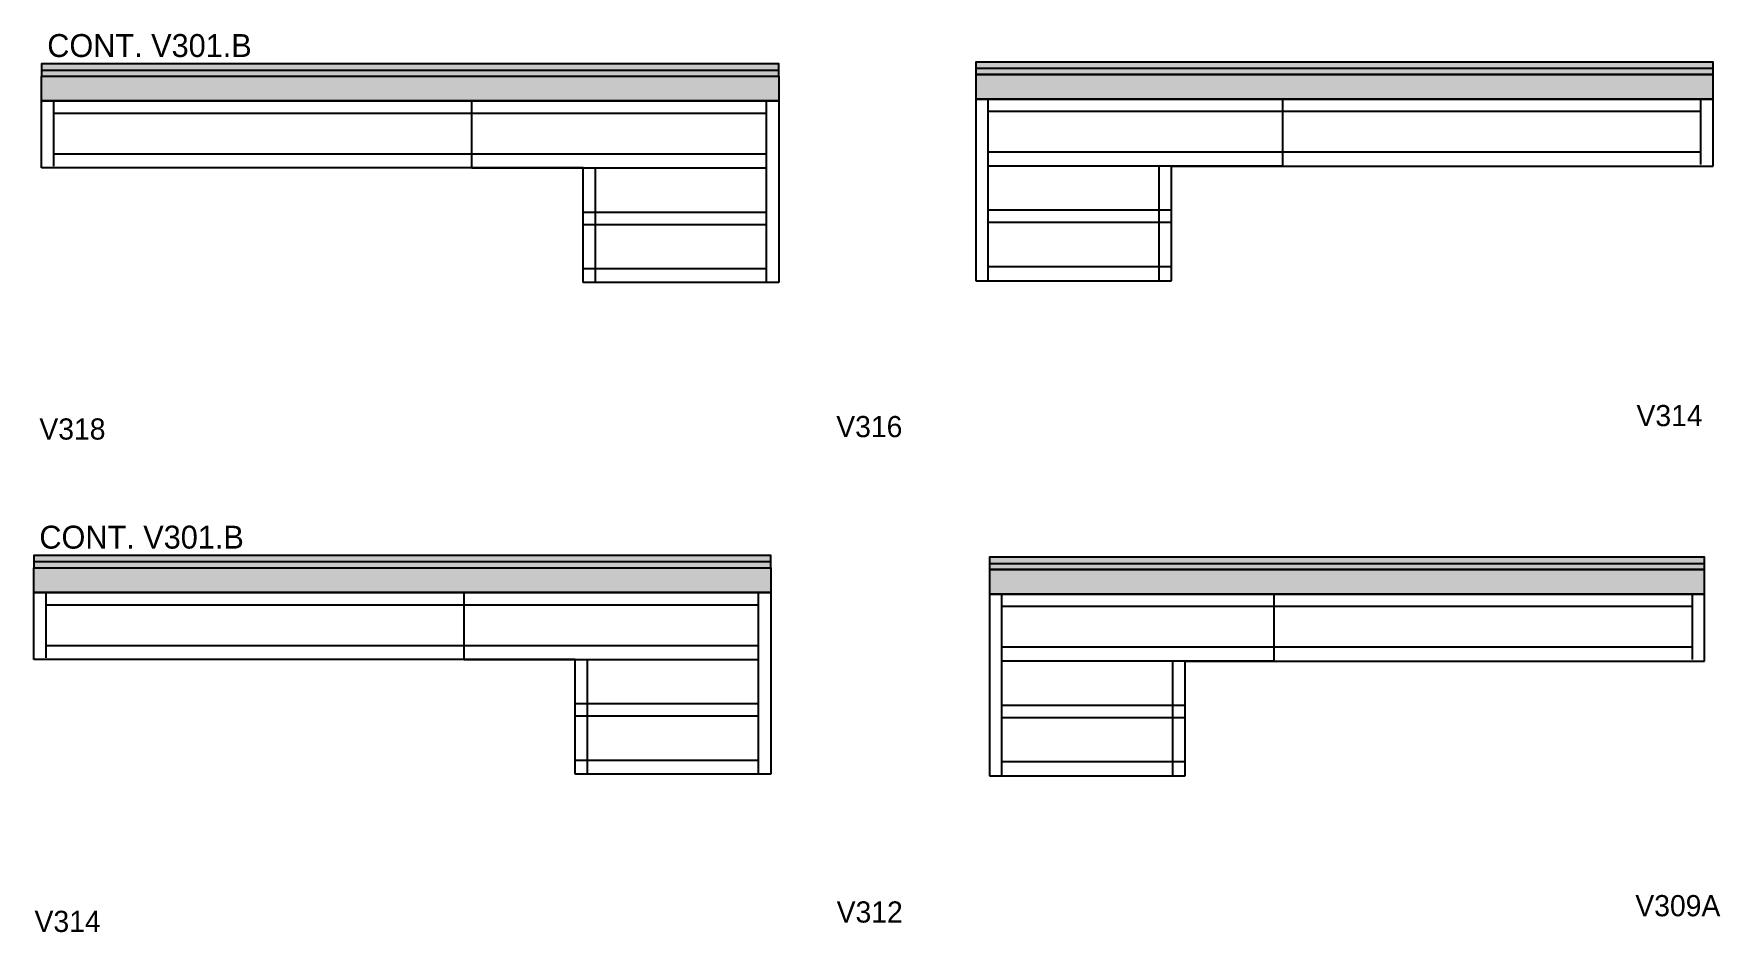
# Model space of a CAD drawing. Header units: metres. Extents: x 2041 to 8056, y 6610 to 8323.
# Drawn here: x 2041 to 2997, y 6610 to 7119 of the extents above; entities that cross this region are included whole.
import ezdxf

# ---------------------------------------------------------------- set-up
doc = ezdxf.new("R2010")
doc.units = ezdxf.units.M
for name, color, linetype in [('5', 7, 'Continuous'), ('COTA', 7, 'Continuous'), ('Painéis', 7, 'Continuous'), ('REAPROVEITAMENTO', 7, 'Continuous'), ('SARR_2.2x7', 7, 'Continuous'), ('Texto Seção', 7, 'Continuous')]:
    doc.layers.add(name, color=color, linetype=linetype)

msp = doc.modelspace()

# ---------------------------------------------------------------- texts
at = {"layer": '5', "color": 7, "lineweight": 25}
for s, p in [('V314', (2949.87, 6896.93)), ('V318', (2044.23, 6889.31)), ('V316', (2496.1, 6890.69)), ('V312', (2496.33, 6615.52)), ('V309A', (2949.22, 6619.1)), ('V314', (2041.49, 6610.2))]:
    msp.add_text(s, height=12, dxfattribs=at).set_placement(p)
at = {"layer": 'Texto Seção', "color": 7, "lineweight": 25}
for p in [(2048.7, 7106.18), (2044.22, 6827.51)]:
    msp.add_text('CONT. V301.B', height=13, dxfattribs=at).set_placement(p)

# ---------------------------------------------------------------- hatches: boundary and pattern name
at = {"layer": 'COTA'}
h = msp.add_hatch(color=7, dxfattribs=at)
h.dxf.hatch_style = 1
h.paths.add_polyline_path([(2575.26, 7096.31), (2993.26, 7096.31), (2993.26, 7096.31), (2993.26, 7082.31), (2993.26, 7082.31), (2575.26, 7082.31), (2575.26, 7082.31), (2575.26, 7096.31)])
h = msp.add_hatch(color=7, dxfattribs=at)
h.dxf.hatch_style = 1
h.paths.add_polyline_path([(2463.49, 7095.31), (2045.49, 7095.31), (2045.49, 7095.31), (2045.49, 7081.31), (2045.49, 7081.31), (2463.49, 7081.31), (2463.49, 7081.31), (2463.49, 7095.31)])
h = msp.add_hatch(color=7, dxfattribs=at)
h.dxf.hatch_style = 1
h.paths.add_polyline_path([(2459.02, 6816.64), (2041.02, 6816.64), (2041.02, 6816.64), (2041.02, 6802.64), (2041.02, 6802.64), (2459.02, 6802.64), (2459.02, 6802.64), (2459.02, 6816.64)])
h = msp.add_hatch(color=7, dxfattribs=at)
h.dxf.hatch_style = 1
h.paths.add_polyline_path([(2582.98, 6815.64), (2988.48, 6815.64), (2988.48, 6815.64), (2988.48, 6801.64), (2988.48, 6801.64), (2582.98, 6801.64), (2582.98, 6801.64), (2582.98, 6815.64)])
at = {"layer": 'REAPROVEITAMENTO'}
h = msp.add_hatch(color=7, dxfattribs=at)
h.dxf.hatch_style = 1
h.paths.add_polyline_path([(2045.49, 7102.31), (2045.49, 7095.31), (2045.49, 7095.31), (2301.99, 7095.31), (2301.99, 7095.31), (2301.99, 7102.31), (2301.99, 7102.31), (2045.49, 7102.31)])
h = msp.add_hatch(color=7, dxfattribs=at)
h.dxf.hatch_style = 1
h.paths.add_polyline_path([(2301.99, 7102.31), (2301.99, 7095.31), (2301.99, 7095.31), (2463.49, 7095.31), (2463.49, 7095.31), (2463.49, 7102.31), (2463.49, 7102.31), (2301.99, 7102.31), (2301.99, 7102.31)])
h = msp.add_hatch(color=7, dxfattribs=at)
h.dxf.hatch_style = 1
h.paths.add_polyline_path([(2575.26, 7103.31), (2575.26, 7096.31), (2575.26, 7096.31), (2831.76, 7096.31), (2831.76, 7096.31), (2831.76, 7103.31), (2831.76, 7103.31), (2575.26, 7103.31)])
h = msp.add_hatch(color=7, dxfattribs=at)
h.dxf.hatch_style = 1
h.paths.add_polyline_path([(2831.76, 7103.31), (2831.76, 7096.31), (2831.76, 7096.31), (2993.26, 7096.31), (2993.26, 7096.31), (2993.26, 7103.31), (2993.26, 7103.31), (2831.76, 7103.31), (2831.76, 7103.31)])
h = msp.add_hatch(color=7, dxfattribs=at)
h.dxf.hatch_style = 1
h.paths.add_polyline_path([(2041.02, 6823.64), (2041.02, 6816.64), (2041.02, 6816.64), (2297.52, 6816.64), (2297.52, 6816.64), (2297.52, 6823.64), (2297.52, 6823.64), (2041.02, 6823.64)])
h = msp.add_hatch(color=7, dxfattribs=at)
h.dxf.hatch_style = 1
h.paths.add_polyline_path([(2297.52, 6823.64), (2297.52, 6816.64), (2297.52, 6816.64), (2459.02, 6816.64), (2459.02, 6816.64), (2459.02, 6823.64), (2459.02, 6823.64), (2297.52, 6823.64), (2297.52, 6823.64)])
h = msp.add_hatch(color=7, dxfattribs=at)
h.dxf.hatch_style = 1
h.paths.add_polyline_path([(2582.98, 6822.64), (2582.98, 6815.64), (2582.98, 6815.64), (2839.48, 6815.64), (2839.48, 6815.64), (2839.48, 6822.64), (2839.48, 6822.64), (2582.98, 6822.64)])
h = msp.add_hatch(color=7, dxfattribs=at)
h.dxf.hatch_style = 1
h.paths.add_polyline_path([(2839.48, 6822.64), (2839.48, 6815.64), (2839.48, 6815.64), (2988.48, 6815.64), (2988.48, 6815.64), (2988.48, 6822.64), (2988.48, 6822.64), (2839.48, 6822.64)])

# ---------------------------------------------------------------- linework, layer by layer
at = {"layer": 'COTA', "color": 7, "lineweight": 25}
for points in [[(2993.26, 7096.31), (2575.26, 7096.31), (2575.26, 7082.31), (2993.26, 7082.31)], [(2045.49, 7095.31), (2463.49, 7095.31), (2463.49, 7081.31), (2045.49, 7081.31)], [(2041.02, 6816.64), (2459.02, 6816.64), (2459.02, 6802.64), (2041.02, 6802.64)], [(2988.48, 6815.64), (2582.98, 6815.64), (2582.98, 6801.64), (2988.48, 6801.64)]]:
    msp.add_lwpolyline(points, close=True, dxfattribs=at)
at = {"layer": 'Painéis', "color": 7, "lineweight": 25}
for p, q in [((2045.49, 7043.31), (2045.49, 7081.31)), ((2045.49, 7081.31), (2463.49, 7081.31)), ((2289.49, 7043.31), (2289.49, 7081.31)), ((2463.49, 7081.31), (2463.49, 6978.31)), ((2993.26, 7082.31), (2575.26, 7082.31)), ((2575.26, 7082.31), (2575.26, 6979.31)), ((2749.26, 7044.31), (2749.26, 7082.31)), ((2993.26, 7044.31), (2993.26, 7082.31)), ((2352.49, 7043.31), (2045.49, 7043.31)), ((2352.49, 6978.31), (2352.49, 7043.31)), ((2686.26, 6979.31), (2686.26, 7044.31)), ((2686.26, 7044.31), (2993.26, 7044.31)), ((2463.49, 6978.31), (2352.49, 6978.31)), ((2575.26, 6979.31), (2686.26, 6979.31)), ((2041.02, 6764.64), (2041.02, 6802.64)), ((2041.02, 6802.64), (2459.02, 6802.64)), ((2285.02, 6764.64), (2285.02, 6802.64)), ((2459.02, 6802.64), (2459.02, 6699.64)), ((2988.48, 6801.64), (2582.98, 6801.64)), ((2582.98, 6801.64), (2582.98, 6698.64)), ((2744.48, 6763.64), (2744.48, 6801.64)), ((2988.48, 6763.64), (2988.48, 6801.64)), ((2348.02, 6764.64), (2041.02, 6764.64)), ((2348.02, 6699.64), (2348.02, 6764.64)), ((2693.98, 6698.64), (2693.98, 6763.64)), ((2693.98, 6763.64), (2988.48, 6763.64)), ((2459.02, 6699.64), (2348.02, 6699.64)), ((2582.98, 6698.64), (2693.98, 6698.64))]:
    msp.add_line(p, q, dxfattribs=at)
for points in [[(2045.49, 7095.31), (2463.49, 7095.31), (2463.49, 7102.31), (2045.49, 7102.31)], [(2575.26, 7096.31), (2993.26, 7096.31), (2993.26, 7103.31), (2575.26, 7103.31)], [(2041.02, 6816.64), (2459.02, 6816.64), (2459.02, 6823.64), (2041.02, 6823.64)], [(2582.98, 6815.64), (2988.48, 6815.64), (2988.48, 6822.64), (2582.98, 6822.64)]]:
    msp.add_lwpolyline(points, close=True, dxfattribs=at)
at = {"layer": 'SARR_2.2x7', "color": 7, "lineweight": 25}
for p, q in [((2045.49, 7098.81), (2301.99, 7098.81)), ((2301.99, 7098.81), (2463.49, 7098.81)), ((2575.26, 7099.81), (2831.76, 7099.81)), ((2831.76, 7099.81), (2993.26, 7099.81)), ((2052.45, 7044.31), (2052.45, 7081.31)), ((2456.54, 6978.31), (2456.54, 7081.31)), ((2582.22, 6979.31), (2582.22, 7082.31)), ((2986.31, 7045.31), (2986.31, 7082.31)), ((2052.45, 7074.31), (2289.49, 7074.31)), ((2289.51, 7074.31), (2456.54, 7074.31)), ((2749.25, 7075.31), (2582.22, 7075.31)), ((2986.31, 7075.31), (2749.26, 7075.31)), ((2052.45, 7051.31), (2289.49, 7051.31)), ((2289.51, 7051.31), (2456.54, 7051.31)), ((2749.25, 7052.31), (2582.22, 7052.31)), ((2986.31, 7052.31), (2749.26, 7052.31)), ((2289.49, 7043.31), (2456.53, 7043.31)), ((2352.49, 7043.31), (2359.49, 7043.31)), ((2359.49, 6978.31), (2359.49, 7043.31)), ((2749.26, 7044.31), (2582.23, 7044.31)), ((2679.26, 6979.31), (2679.26, 7044.31)), ((2686.26, 7044.31), (2679.26, 7044.31)), ((2352.49, 7018.31), (2456.55, 7018.31)), ((2352.49, 7011.31), (2456.55, 7011.31)), ((2686.26, 7019.31), (2582.21, 7019.31)), ((2686.26, 7012.31), (2582.21, 7012.31)), ((2352.49, 6986.31), (2456.55, 6986.31)), ((2686.26, 6987.31), (2582.2, 6987.31)), ((2041.02, 6820.14), (2297.52, 6820.14)), ((2297.52, 6820.14), (2459.02, 6820.14)), ((2582.98, 6819.14), (2839.48, 6819.14)), ((2839.48, 6819.14), (2988.48, 6819.14)), ((2047.98, 6765.64), (2047.98, 6802.64)), ((2452.07, 6699.64), (2452.07, 6802.64)), ((2589.94, 6698.64), (2589.94, 6801.64)), ((2981.53, 6764.64), (2981.53, 6801.64)), ((2047.98, 6795.64), (2285.02, 6795.64)), ((2285.04, 6795.64), (2452.07, 6795.64)), ((2744.47, 6794.64), (2589.94, 6794.64)), ((2981.53, 6794.64), (2744.48, 6794.64)), ((2047.98, 6772.64), (2285.02, 6772.64)), ((2285.04, 6772.64), (2452.07, 6772.64)), ((2744.47, 6771.64), (2589.94, 6771.64)), ((2981.53, 6771.64), (2744.48, 6771.64)), ((2285.02, 6764.64), (2452.05, 6764.64)), ((2348.02, 6764.64), (2355.02, 6764.64)), ((2355.02, 6699.64), (2355.02, 6764.64)), ((2744.48, 6763.64), (2589.95, 6763.64)), ((2686.98, 6698.64), (2686.98, 6763.64)), ((2693.98, 6763.64), (2686.98, 6763.64)), ((2348.02, 6739.64), (2452.07, 6739.64)), ((2693.98, 6738.64), (2589.93, 6738.64)), ((2348.02, 6732.64), (2452.07, 6732.64)), ((2693.98, 6731.64), (2589.93, 6731.64)), ((2348.02, 6707.64), (2452.08, 6707.64)), ((2693.98, 6706.64), (2589.93, 6706.64))]:
    msp.add_line(p, q, dxfattribs=at)

msp.set_redraw_order([(e.dxf.handle, doc.entitydb.next_handle()) for e in msp.query("TEXT MTEXT ATTDEF DIMENSION ARC_DIMENSION")])  # texts and dimensions are drawn at this point

doc.saveas('drawing.dxf')
